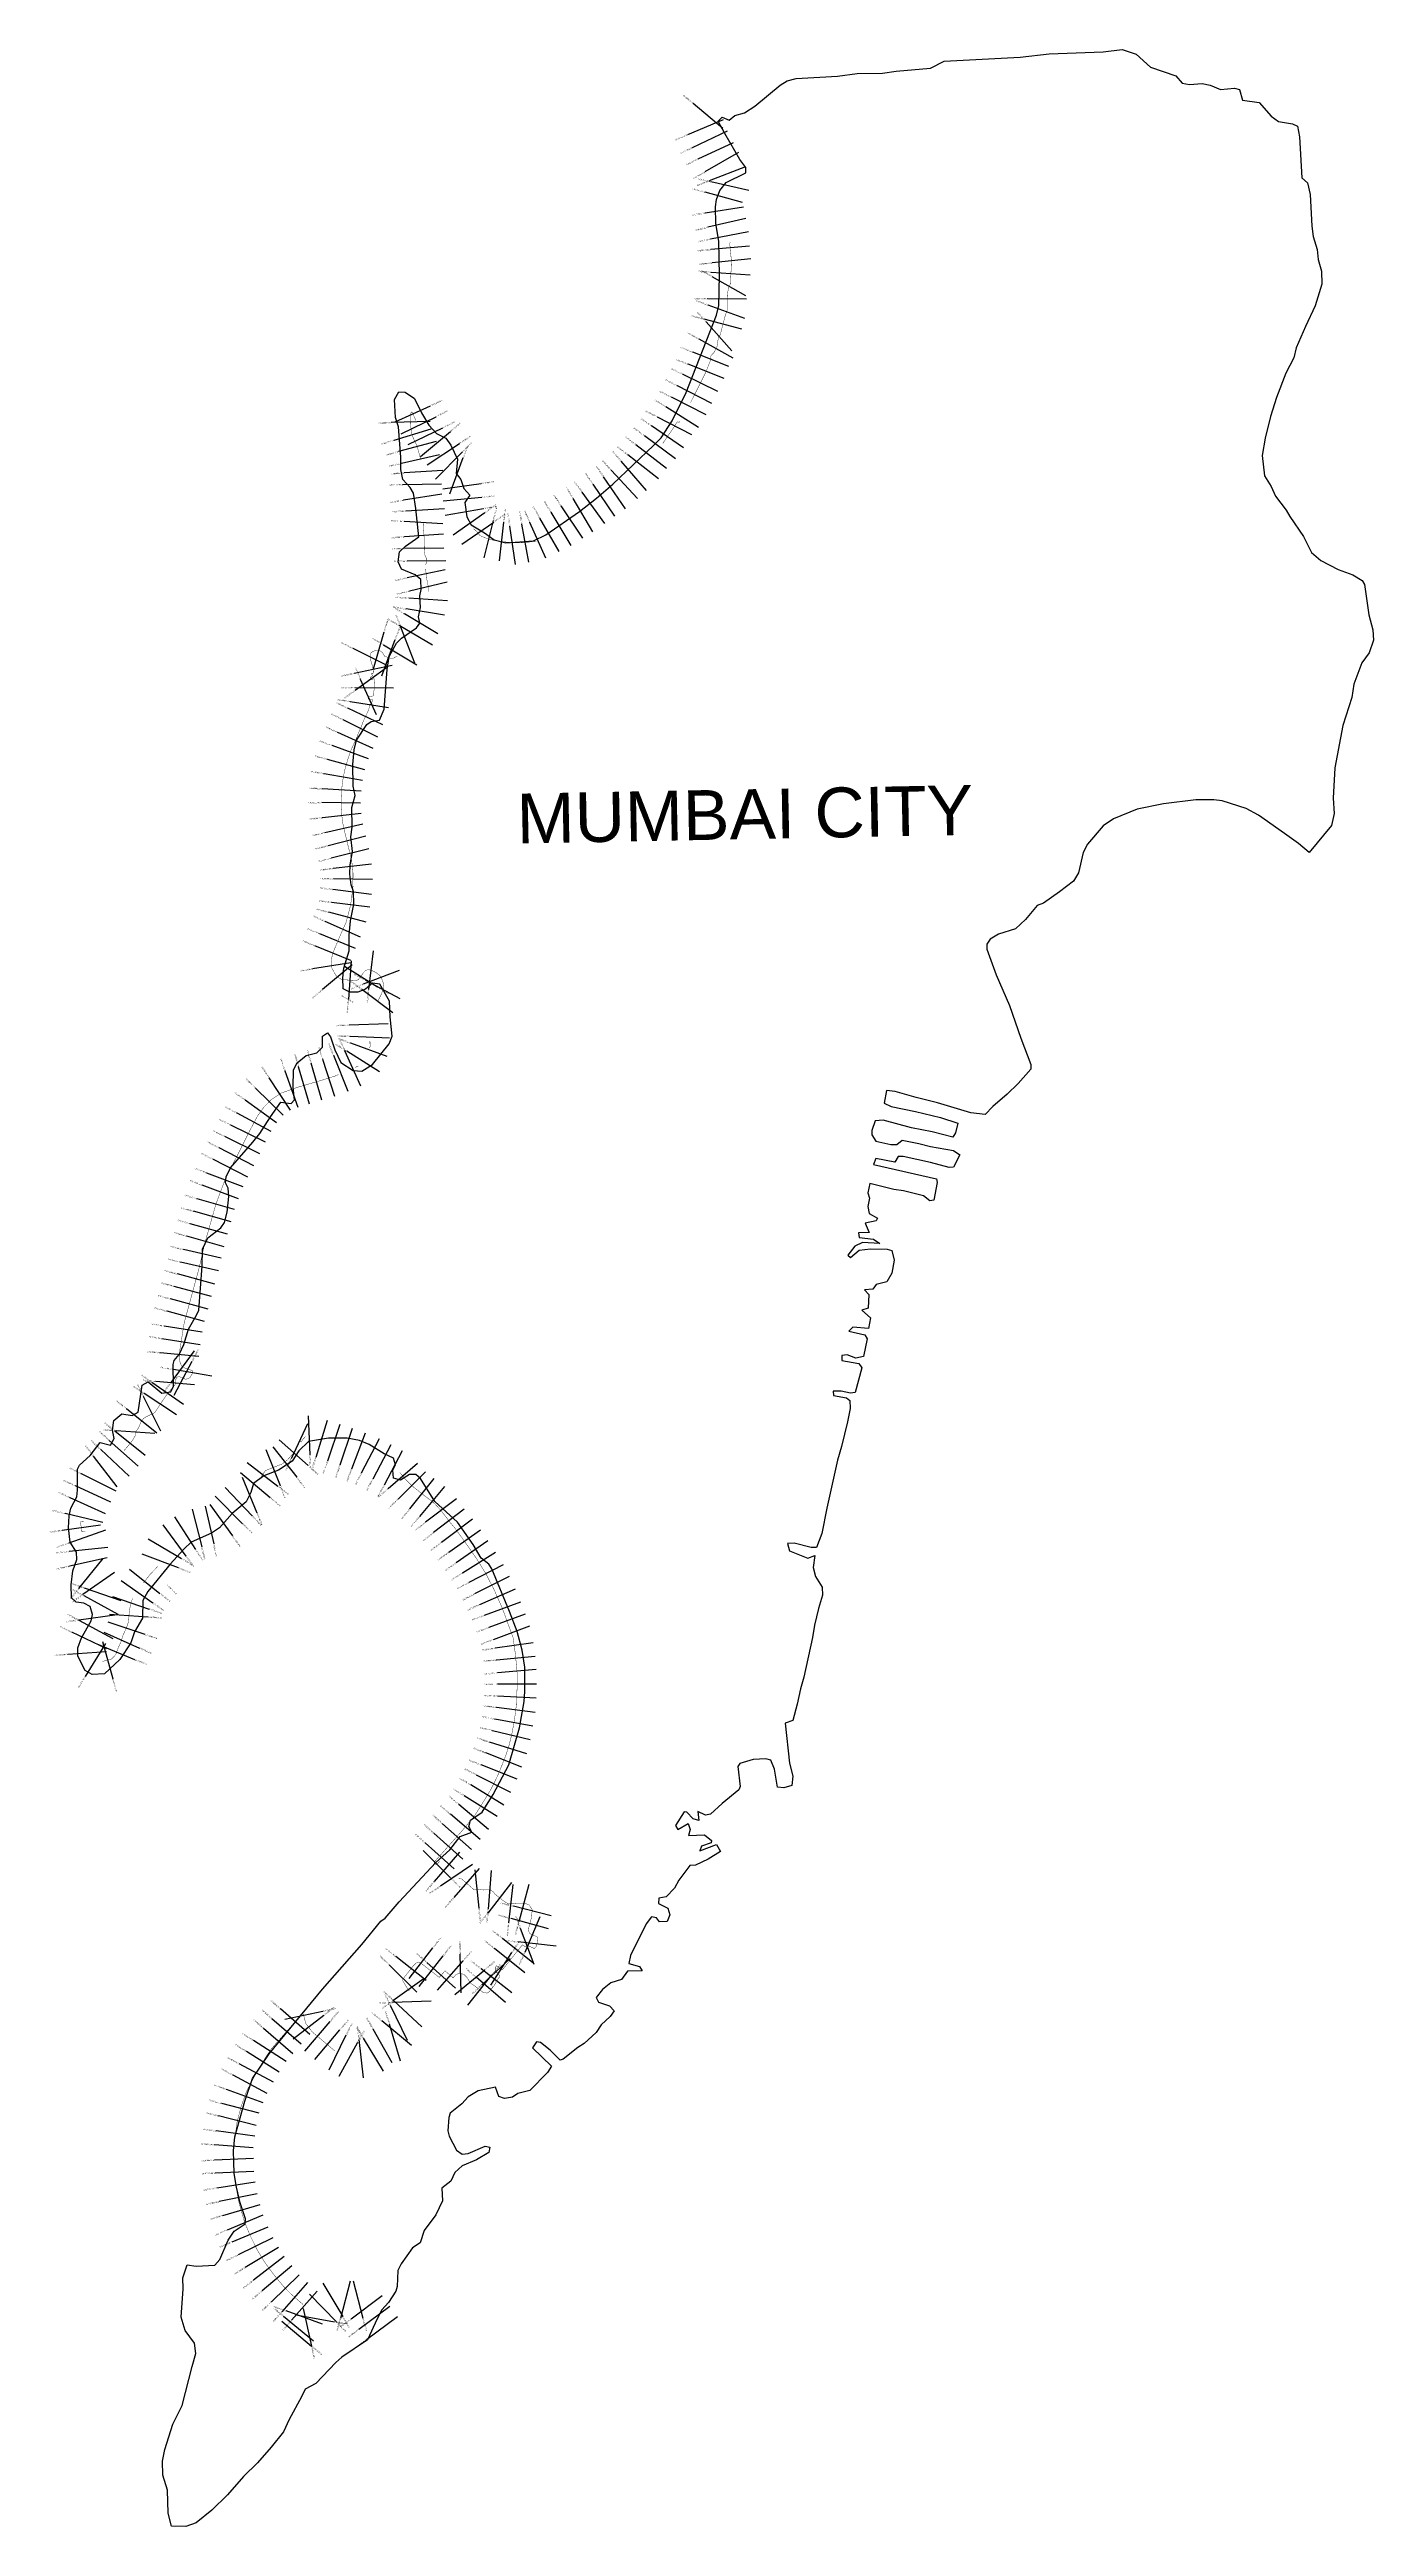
# Model space of a CAD drawing. Header units: metres. Extents: x 267218 to 277461, y 2088854 to 2108025.
import ezdxf
from ezdxf.enums import TextEntityAlignment as Align

# ---------------------------------------------------------------- set-up
doc = ezdxf.new("R2010")
doc.units = ezdxf.units.M
for name, color, linetype in [('ARTIFICIALLY PROTECTED', 4, 'Continuous'), ('CS', 134, 'Continuous'), ('CSMark', 6, 'Continuous'), ('VILLAGE BOUNDRY', 3, 'Continuous'), ('VILLAGE NAME', 250, 'Continuous')]:
    doc.layers.add(name, color=color, linetype=linetype)

msp = doc.modelspace()

# ---------------------------------------------------------------- linework, layer by layer
at = {"color": 3}
msp.add_lwpolyline([(272926, 2107782), (272994, 2107802)], dxfattribs=at)
at = {"layer": 'ARTIFICIALLY PROTECTED', "const_width": 3, "flags": 128}
for points in [[(272487, 2106534), (272481, 2106529), (272482, 2106510), (272486, 2106462), (272494, 2106389), (272492, 2106329), (272488, 2106268), (272485, 2106209), (272471, 2106183), (272462, 2106124), (272461, 2106070), (272461, 2106008), (272446, 2105968), (272443, 2105955), (272436, 2105928), (272406, 2105814), (272394, 2105803), (272381, 2105720), (272358, 2105679), (272336, 2105656), (272331, 2105637), (272337, 2105632), (272293, 2105522), (272222, 2105380), (272177, 2105292)], [(270053, 2105153), (270022, 2105220), (270011, 2105211), (270011, 2105162), (270013, 2105106), (270020, 2105057), (270030, 2105024), (270043, 2104992), (270059, 2104964), (270071, 2104921), (270085, 2104869), (270089, 2104853)], [(272095, 2105150), (272089, 2105139), (272077, 2105144), (272063, 2105127), (272054, 2105110), (272023, 2105064), (271971, 2104989), (271963, 2104977)], [(270111, 2104366), (270110, 2104345), (270116, 2104247), (270117, 2104211), (270118, 2104150), (270123, 2104111), (270133, 2104087), (270134, 2104062), (270129, 2104036)], [(270983, 2104220), (270906, 2104210), (270832, 2104206), (270805, 2104206), (270783, 2104210), (270730, 2104215), (270675, 2104222), (270630, 2104232), (270593, 2104244), (270570, 2104254), (270549, 2104263), (270538, 2104275), (270525, 2104294), (270496, 2104317)], [(270128, 2104005), (270128, 2104005), (270129, 2103986), (270133, 2103964), (270136, 2103938), (270140, 2103905), (270151, 2103860), (270150, 2103828)], [(269694, 2100297), (269698, 2100307), (269697, 2100352)], [(269456, 2100092), (269424, 2100079), (269329, 2100049), (269131, 2099991), (269007, 2099947), (268934, 2099898), (268878, 2099841), (268826, 2099769), (268798, 2099716), (268759, 2099642), (268683, 2099489), (268582, 2099294), (268506, 2099092), (268421, 2098791), (268372, 2098582), (268260, 2098171), (268226, 2097960), (268222, 2097913), (268228, 2097861), (268239, 2097838), (268266, 2097818), (268311, 2097804), (268323, 2097799), (268327, 2097793), (268324, 2097779), (268306, 2097748), (268289, 2097737), (268268, 2097733), (268241, 2097747), (268217, 2097754), (268204, 2097749), (268193, 2097727), (268190, 2097693), (268182, 2097682), (268138, 2097631), (268089, 2097562), (268032, 2097475), (267993, 2097456), (267950, 2097434), (267926, 2097404), (267907, 2097358), (267884, 2097325), (267882, 2097297), (267860, 2097260), (267823, 2097214), (267794, 2097181)], [(269581, 2100146), (269608, 2100158)], [(268856, 2096978), (268864, 2096993), (268888, 2097025), (268917, 2097038), (269019, 2097078), (269059, 2097109), (269116, 2097174), (269151, 2097253), (269164, 2097247), (269181, 2097271), (269199, 2097291)], [(267485, 2096632), (267457, 2096629), (267468, 2096553), (267494, 2096555)], [(267945, 2096158), (267997, 2096224), (268055, 2096284)], [(267628, 2095549), (267670, 2095561), (267697, 2095567), (267731, 2095603), (267736, 2095621), (267753, 2095662), (267776, 2095714), (267781, 2095740), (267811, 2095804), (267829, 2095857), (267834, 2095927), (267844, 2095989), (267859, 2096034), (267860, 2096037)], [(270382, 2093874), (270389, 2093868), (270406, 2093866), (270499, 2093785), (270528, 2093788), (270549, 2093783), (270562, 2093781), (270575, 2093780), (270586, 2093781), (270605, 2093782), (270629, 2093780), (270652, 2093765), (270663, 2093749), (270735, 2093692), (270761, 2093677), (270795, 2093673), (270816, 2093676), (270845, 2093679), (270866, 2093679), (270885, 2093679), (270910, 2093672), (270928, 2093664), (270937, 2093653), (270941, 2093644), (270947, 2093637), (270954, 2093622), (270945, 2093587), (270947, 2093568), (270925, 2093486), (270924, 2093471), (270926, 2093460), (270929, 2093451), (270937, 2093441), (270968, 2093428), (270981, 2093422), (270988, 2093418), (270994, 2093413), (270993, 2093402), (270992, 2093388), (270988, 2093358), (270981, 2093338), (270969, 2093327), (270925, 2093347), (270904, 2093339), (270876, 2093355), (270722, 2093163), (270675, 2093194), (270666, 2093175), (270670, 2093173), (270665, 2093165), (270666, 2093155), (270673, 2093147), (270671, 2093145), (270674, 2093141), (270678, 2093144), (270688, 2093134), (270703, 2093112), (270670, 2093070), (270674, 2093065), (270653, 2093033), (270650, 2093035), (270646, 2093029), (270648, 2093027), (270641, 2093019), (270639, 2093021), (270633, 2093014), (270635, 2093012), (270617, 2092990), (270604, 2092982), (270583, 2092985), (270569, 2092990), (270554, 2093001), (270526, 2093023), (270475, 2093060), (270466, 2093072), (270449, 2093101), (270427, 2093124), (270405, 2093133), (270381, 2093133), (270361, 2093124), (270340, 2093100), (270278, 2093154), (270233, 2093104), (270225, 2093110), (270085, 2093219), (270077, 2093221), (270069, 2093222), (270063, 2093219), (270056, 2093215), (270047, 2093208), (270031, 2093192), (269960, 2093101), (269952, 2093094), (269949, 2093085), (269952, 2093074), (269985, 2093022), (270001, 2092999)], [(269424, 2092536), (269389, 2092565), (269251, 2092681), (269202, 2092745), (269191, 2092780), (269183, 2092818), (269168, 2092818), (269005, 2092632), (268926, 2092541), (268848, 2092419), (268762, 2092260), (268742, 2092221), (268700, 2092104), (268669, 2091984), (268651, 2091856), (268646, 2091834), (268642, 2091776), (268650, 2091565), (268658, 2091504), (268668, 2091440), (268686, 2091351), (268727, 2091209), (268756, 2091140), (268772, 2091101), (268823, 2090998), (268850, 2090953), (268877, 2090908), (268911, 2090859), (268961, 2090793), (269030, 2090710), (269037, 2090703), (269083, 2090656), (269179, 2090572)]]:
    msp.add_lwpolyline(points, dxfattribs=at)
at = {"layer": 'ARTIFICIALLY PROTECTED', "flags": 128}
for points in [[(269910, 2103330, 3, 3, 0), (269909, 2103330, 3, 3, 0), (269901, 2103326, 3, 3, 0), (269890, 2103321, 3, 3, 0), (269878, 2103314, 3, 3, 0), (269870, 2103311, 3, 3, 0), (269863, 2103311, 3, 3, 0), (269857, 2103312, 3, 3, 0), (269848, 2103316, 3, 3, 0), (269829, 2103323, 3, 3, 0), (269821, 2103326, 3, 3, 0), (269819, 2103325, 3, 3, 0), (269817, 2103324, 3, 3, 0), (269814, 2103325, 3, 3, 0), (269810, 2103330, 3, 3, 0), (269805, 2103338, 3, 3, 0), (269796, 2103353, 3, 3, 0), (269790, 2103361, 3, 3, 0), (269782, 2103367, 3, 3, 0), (269771, 2103373, 3, 3, 0), (269762, 2103376, 3, 3, 0), (269752, 2103377, 3, 3, 0), (269744, 2103375, 3, 3, 0), (269728, 2103369, 3, 3, 0), (269710, 2103360, 3, 3, 0), (269705, 2103355, 3, 3, 0), (269702, 2103348, 3, 3, 0), (269701, 2103337, 3, 3, 0), (269701, 2103328, 3, 3, 0), (269701, 2103322, 3, 3, 0), (269700, 2103320, 3, 3, 0), (269700, 2103320, 3, 3, 0), (269698, 2103317, 3, 3, 0), (269698, 2103314, 3, 3, 0), (269700, 2103306, 3, 3, 0), (269710, 2103276, 3, 3, 0), (269715, 2103256, 3, 3, 0), (269717, 2103245, 3, 3, 0), (269721, 2103225, 3, 3, 0), (269723, 2103214, 3, 3, 0), (269723, 2103206, 3, 3, 0), (269724, 2103205, 3, 3, 0), (269723, 2103202, 3, 3, 0), (269722, 2103198, 3, 3, 0), (269720, 2103197, 3, 3, 0), (269716, 2103197, 3, 3, 0), (269714, 2103197, 3, 3, 0), (269713, 2103198, 3, 3, 0), (269711, 2103198, 3, 3, 0), (269709, 2103197, 3, 3, 0), (269708, 2103195, 3, 3, 0), (269708, 2103191, 3, 3, 0), (269709, 2103188, 3, 3, 0), (269712, 2103187, 3, 3, 0), (269714, 2103185, 3, 3, 0), (269716, 2103181, 3, 3, 0), (269715, 2103179, 3, 3, 0), (269713, 2103175, 3, 3, 0), (269710, 2103172, 3, 3, 0), (269703, 2103169, 3, 3, 0), (269700, 2103167, 3, 3, 0), (269700, 2103165, 3, 3, 0), (269702, 2103159, 3, 3, 0), (269704, 2103153, 3, 3, 0), (269708, 2103148, 3, 3, 0), (269711, 2103147, 3, 3, 0), (269713, 2103147, 3, 3, 0), (269717, 2103150, 3, 3, 0), (269721, 2103153, 3, 3, 0), (269726, 2103154, 3, 3, 0), (269729, 2103154, 3, 3, 0), (269731, 2103153, 3, 3, 0), (269732, 2103151, 3, 3, 0), (269732, 2103145, 3, 3, 0), (269729, 2103088, 3, 3, 0), (269729, 2103069, 3, 3, 0), (269728, 2103062, 3, 3, 0), (269726, 2103053, 3, 3, 0), (269723, 2103044, 3, 3, 0), (269722, 2103033, 3, 3, 0), (269723, 2103030, 3, 3, 0), (269723, 2103026, 3, 3, 0), (269722, 2103024, 3, 3, 0), (269717, 2103021, 3, 3, 0), (269710, 2103018, 3, 3, 0), (269702, 2103017, 3, 3, 0), (269694, 2103016, 3, 3, 0), (269688, 2103013, 3, 3, 0), (269685, 2103012, 3, 3, 0), (269683, 2103009, 3, 3, 0), (269683, 2103005, 3, 3, 0), (269683, 2103001, 3, 3, 0), (269687, 2102996, 3, 3, 0), (269693, 2102994, 3, 3, 0), (269702, 2102994, 3, 3, 0), (269709, 2102995, 3, 3, 0), (269715, 2102994, 3, 3, 0), (269717, 2102993, 3, 3, 0), (269717, 2102991, 3, 3, 0), (269716, 2102985, 3, 3, 0), (269709, 2102967, 3, 3, 0), (269707, 2102961, 3, 3, 0), (269703, 2102959, 3, 3, 0), (269699, 2102958, 3, 3, 0), (269695, 2102957, 3, 3, 0), (269692, 2102954, 3, 3, 0), (269691, 2102950, 3, 3, 0), (269691, 2102946, 3, 3, 0), (269692, 2102942, 3, 3, 0), (269693, 2102939, 3, 3, 0), (269692, 2102935, 3, 3, 0), (269690, 2102928, 3, 3, 0), (269688, 2102918, 3, 3, 0), (269688, 2102911, 3, 3, 0), (269687, 2102908, 3, 3, 0), (269683, 2102905, 3, 3, 0), (269679, 2102898, 3, 3, 0), (269663, 2102864, 3, 3, 0), (269648, 2102832, 3, 3, 0), (269640, 2102812, 3, 3, 0), (269630, 2102782, 3, 3, 0), (269618, 2102758, 3, 3, 0), (269604, 2102725, 3, 3, 0), (269601, 2102715, 3, 3, 0), (269595, 2102699, 3, 3, 0), (269574, 2102654, 3, 3, 0), (269555, 2102613, 3, 3, 0), (269549, 2102597, 3, 3, 0), (269533, 2102554, 3, 3, 0), (269517, 2102502, 3, 3, 0), (269504, 2102455, 3, 3, 0), (269495, 2102415, 3, 3, 0), (269484, 2102351, 3, 3, 0), (269478, 2102295, 3, 3, 0), (269475, 2102240, 3, 3, 0), (269474, 2102166, 3, 3, 0), (269477, 2102119, 3, 3, 0), (269483, 2102062, 3, 3, 0), (269485, 2102051, 3, 3, 0), (269486, 2102041, 3, 3, 0), (269489, 2102026, 3, 3, 0), (269502, 2101968, 3, 3, 0), (269510, 2101935, 3, 3, 0), (269520, 2101894, 3, 3, 0), (269534, 2101836, 3, 3, 0), (269547, 2101783, 3, 3, 0), (269556, 2101743, 3, 3, 0), (269562, 2101695, 3, 3, 0), (269566, 2101649, 3, 3, 0), (269566, 2101630, 3, 3, 0), (269566, 2101622, 3, 3, 0), (269565, 2101594, 3, 3, 0), (269564, 2101577, 3, 3, 0), (269565, 2101558, 3, 3, 0), (269566, 2101547, 3, 3, 0), (269547, 2101400, 3, 3, 0), (269512, 2101269, 3, 3, 0), (269462, 2101157, 3, 3, 0), (269406, 2101022, 3, 3, 0), (269396, 2100955, 3, 3, 0), (269403, 2100914, 3, 3, 0), (269432, 2100861, 3, 3, 0), (269445, 2100845, 3, 3, 0), (269484, 2100825, 3, 3, 0), (269529, 2100823, 3, 3, 0), (269553, 2100821, 3, 3, 0), (269571, 2100820, 3, 3, 0), (269591, 2100820, 3, 3, 0), (269605, 2100825, 3, 3, 0), (269627, 2100850, 3, 3, 0), (269644, 2100878, 3, 3, 0), (269660, 2100894, 3, 3, 0), (269679, 2100903, 3, 3, 0), (269707, 2100899, 3, 3, 0), (269743, 2100881, 3, 3, 0), (269770, 2100861, 3, 3, 0), (269783, 2100846, 3, 3, 0), (269798, 2100807, 3, 3, 0), (269805, 2100772, 3, 3, 0), (269804, 2100759, 3, 3, 0), (269796, 2100744, 3, 3, 0), (269785, 2100713, 3, 3, 0), (269764, 2100672, 3, 3, 0), (269754, 2100658, 0, 0, 0)], [(269928, 2097010, 3, 3, 0), (269974, 2096957, 3, 3, 0), (270024, 2096907, 3, 3, 0), (270111, 2096838, 3, 3, 0), (270167, 2096796, 3, 3, 0), (270198, 2096770, 3, 3, 0), (270246, 2096718, 3, 3, 0), (270282, 2096671, 3, 3, 0), (270317, 2096625, 3, 3, 0), (270349, 2096587, 3, 3, 0), (270417, 2096495, 3, 3, 0), (270522, 2096344, 3, 3, 0), (270593, 2096230, 3, 3, 0), (270659, 2096101, 3, 3, 0), (270721, 2095961, 3, 3, 0), (270777, 2095808, 3, 3, 0), (270804, 2095735, 3, 3, 0), (270823, 2095600, 3, 3, 0), (270835, 2095465, 3, 3, 0), (270835, 2095334, 3, 3, 0), (270829, 2095206, 3, 3, 0), (270815, 2095094, 3, 3, 0), (270794, 2094983, 3, 3, 0), (270774, 2094903, 3, 3, 0), (270749, 2094824, 3, 3, 0), (270693, 2094682, 3, 3, 0), (270662, 2094617, 3, 3, 0), (270629, 2094552, 3, 3, 0), (270561, 2094441, 3, 3, 0), (270503, 2094349, 3, 3, 0), (270398, 2094225, 3, 3, 0), (270193, 2093995, 3, 3, 0), (270194, 2093989, 3, 3, 0), (270195, 2093983, 3, 3, 0), (270204, 2093978, 3, 3, 0), (270214, 2093978, 3, 3, 0), (270237, 2094001, 0, 0, 0)]]:
    msp.add_lwpolyline(points, format="xyseb", dxfattribs=at)
at = {"layer": 'CS'}
for p, q in [((272429, 2107481), (272153, 2107365)), ((272428, 2107415), (272198, 2107608)), ((272461, 2107394), (272190, 2107264)), ((272506, 2107304), (272235, 2107176)), ((272549, 2107228), (272289, 2107078)), ((272602, 2107117), (272322, 2107009)), ((272580, 2106841), (272291, 2106921)), ((272628, 2106934), (272335, 2107001)), ((272587, 2106804), (272291, 2106759)), ((272604, 2106718), (272312, 2106650)), ((272627, 2106615), (272332, 2106557)), ((272633, 2106502), (272334, 2106476)), ((272643, 2106405), (272345, 2106374)), ((272639, 2106279), (272340, 2106300)), ((272606, 2106118), (272345, 2106266)), ((272574, 2105861), (272284, 2105938)), ((272611, 2106093), (272311, 2106096)), ((272597, 2105944), (272315, 2106046)), ((272507, 2105637), (272244, 2105782)), ((272497, 2105694), (272297, 2105918)), ((272437, 2105478), (272158, 2105590)), ((272474, 2105571), (272196, 2105683)), ((272343, 2105286), (272076, 2105423)), ((272388, 2105377), (272120, 2105511)), ((269893, 2105143), (270165, 2105268)), ((269939, 2105050), (270208, 2105183)), ((272187, 2105042), (271921, 2105180)), ((272240, 2105099), (271986, 2105260)), ((272297, 2105197), (272030, 2105334)), ((270162, 2105147), (269862, 2105137)), ((270168, 2105086), (269881, 2105000)), ((270208, 2104990), (269918, 2104913)), ((269992, 2104967), (270262, 2105098)), ((270089, 2104875), (270319, 2105068)), ((272061, 2104858), (271820, 2105036)), ((272122, 2104943), (271875, 2105113)), ((270235, 2104888), (269942, 2104822)), ((270139, 2104810), (270389, 2104975)), ((270203, 2104699), (270414, 2104912)), ((270316, 2104587), (270419, 2104868)), ((271837, 2104613), (271640, 2104840)), ((271930, 2104703), (271693, 2104887)), ((271991, 2104782), (271754, 2104966)), ((270251, 2104661), (269951, 2104657)), ((270261, 2104768), (269962, 2104748)), ((270260, 2104625), (270557, 2104666)), ((271514, 2104357), (271338, 2104599)), ((271592, 2104413), (271423, 2104660)), ((271675, 2104469), (271505, 2104717)), ((271766, 2104549), (271563, 2104770)), ((270253, 2104583), (269957, 2104536)), ((270273, 2104470), (269974, 2104453)), ((270264, 2104532), (270562, 2104560)), ((270279, 2104422), (270575, 2104472)), ((270342, 2104269), (270587, 2104442)), ((271253, 2104186), (271098, 2104443)), ((271344, 2104242), (271177, 2104492)), ((271421, 2104291), (271269, 2104550)), ((270260, 2104354), (269961, 2104372)), ((270265, 2104274), (269965, 2104253)), ((270409, 2104197), (270656, 2104368)), ((270581, 2104090), (270652, 2104381)), ((270698, 2104068), (270732, 2104366)), ((270822, 2104038), (270779, 2104335)), ((270925, 2104056), (270873, 2104351)), ((271058, 2104089), (270935, 2104363)), ((271162, 2104140), (271011, 2104399)), ((270268, 2104165), (269968, 2104162)), ((270283, 2104068), (269984, 2104064)), ((270279, 2103997), (269986, 2103936)), ((270295, 2103903), (270003, 2103833)), ((270221, 2103503), (269964, 2103658)), ((270274, 2103647), (269978, 2103695)), ((270297, 2103758), (269997, 2103779)), ((269724, 2103231), (269807, 2103519)), ((269788, 2103178), (269893, 2103459)), ((270181, 2103414), (269923, 2103567)), ((270043, 2103276), (269935, 2103555)), ((269835, 2103255), (269567, 2103389)), ((269868, 2103257), (269574, 2103196)), ((270059, 2103260), (269803, 2103416)), ((269879, 2103083), (269579, 2103085)), ((269826, 2103240), (269583, 2103064)), ((269747, 2102875), (269624, 2103149)), ((269797, 2102797), (269527, 2102927)), ((269840, 2102929), (269544, 2102977)), ((269721, 2102615), (269448, 2102740)), ((269758, 2102703), (269490, 2102836)), ((269658, 2102451), (269369, 2102531)), ((269685, 2102534), (269404, 2102638)), ((269628, 2102286), (269328, 2102303)), ((269639, 2102368), (269343, 2102419)), ((269624, 2102193), (269324, 2102196)), ((269629, 2102111), (269330, 2102079)), ((269642, 2102029), (269349, 2101963)), ((269664, 2101936), (269373, 2101862)), ((269688, 2101838), (269397, 2101766)), ((269710, 2101721), (269412, 2101687)), ((269716, 2101601), (269416, 2101607)), ((269667, 2101270), (269378, 2101347)), ((269696, 2101386), (269399, 2101424)), ((269709, 2101485), (269411, 2101523)), ((269586, 2101066), (269309, 2101180)), ((269625, 2101154), (269351, 2101276)), ((269548, 2100956), (269252, 2100909)), ((269548, 2100974), (269271, 2101088)), ((269551, 2100972), (269530, 2100672)), ((269721, 2101049), (269687, 2100751)), ((269560, 2100941), (269330, 2100749)), ((269500, 2100930), (269755, 2100771)), ((269924, 2100897), (269644, 2100790)), ((269930, 2100677), (269666, 2100819)), ((269874, 2100568), (269635, 2100750)), ((269837, 2100484), (269537, 2100474)), ((269847, 2100374), (269547, 2100386)), ((269424, 2099922), (269333, 2100208)), ((269529, 2099960), (269417, 2100238)), ((269627, 2100002), (269502, 2100275)), ((269772, 2100112), (269518, 2100272)), ((269829, 2100230), (269548, 2100334)), ((269082, 2099816), (268916, 2100066)), ((269142, 2099836), (269042, 2100118)), ((269230, 2099863), (269145, 2100151)), ((269325, 2099892), (269241, 2100179)), ((268975, 2099719), (268731, 2099894)), ((269026, 2099778), (268811, 2099987)), ((268844, 2099477), (268575, 2099611)), ((268889, 2099567), (268620, 2099700)), ((268933, 2099651), (268669, 2099792)), ((268753, 2099297), (268486, 2099434)), ((268798, 2099386), (268531, 2099523)), ((268680, 2099129), (268400, 2099236)), ((268716, 2099222), (268435, 2099329)), ((268649, 2099048), (268360, 2099129)), ((268595, 2098856), (268306, 2098937)), ((268622, 2098952), (268333, 2099033)), ((268546, 2098669), (268254, 2098737)), ((268568, 2098759), (268279, 2098841)), ((268497, 2098469), (268207, 2098548)), ((268524, 2098571), (268232, 2098639)), ((268444, 2098276), (268155, 2098355)), ((268471, 2098373), (268181, 2098452)), ((268400, 2098098), (268104, 2098145)), ((268418, 2098180), (268128, 2098259)), ((268372, 2097910), (268074, 2097938)), ((268384, 2097999), (268088, 2098047)), ((268336, 2097952), (268159, 2097710)), ((268255, 2097537), (268009, 2097709)), ((268340, 2097689), (268041, 2097715)), ((268473, 2097757), (268177, 2097808)), ((268182, 2097609), (268322, 2097874)), ((268049, 2097317), (267814, 2097504)), ((268080, 2097332), (267946, 2097600)), ((268200, 2097458), (267950, 2097624)), ((267958, 2097142), (267724, 2097331)), ((268033, 2097313), (267734, 2097335)), ((269215, 2097389), (269087, 2097117)), ((269220, 2097449), (269231, 2097149)), ((269366, 2097414), (269277, 2097128)), ((269465, 2097383), (269369, 2097099)), ((269559, 2097352), (269465, 2097067)), ((269659, 2097317), (269554, 2097036)), ((267741, 2096900), (267559, 2097138)), ((267833, 2096984), (267614, 2097189)), ((267903, 2097060), (267680, 2097260)), ((268892, 2097189), (269003, 2096910)), ((268945, 2097211), (269130, 2096974)), ((268995, 2097263), (269219, 2097065)), ((269768, 2097273), (269630, 2097006)), ((269858, 2097226), (269718, 2096961)), ((269946, 2097180), (269807, 2096914)), ((267734, 2096868), (267465, 2097002)), ((268696, 2097012), (268925, 2096817)), ((268708, 2096976), (268822, 2096699)), ((268748, 2097089), (268985, 2096905)), ((270064, 2097082), (269838, 2096885)), ((270126, 2097017), (269914, 2096805)), ((270191, 2096966), (270004, 2096731)), ((267651, 2096692), (267378, 2096816)), ((267692, 2096783), (267419, 2096907)), ((268422, 2096751), (268488, 2096458)), ((268458, 2096764), (268633, 2096521)), ((268500, 2096827), (268712, 2096615)), ((268578, 2096895), (268785, 2096677)), ((270273, 2096903), (270081, 2096672)), ((270366, 2096808), (270128, 2096626)), ((267612, 2096605), (267315, 2096563)), ((267631, 2096624), (267339, 2096693)), ((267650, 2096565), (267367, 2096465)), ((268095, 2096606), (268273, 2096365)), ((268185, 2096668), (268348, 2096416)), ((268321, 2096727), (268395, 2096436)), ((270427, 2096728), (270188, 2096546)), ((270490, 2096649), (270250, 2096469)), ((270552, 2096564), (270306, 2096393)), ((267670, 2096431), (267371, 2096400)), ((267664, 2096352), (267372, 2096286)), ((267933, 2096382), (268212, 2096275)), ((267980, 2096498), (268238, 2096345)), ((270609, 2096482), (270363, 2096311)), ((270669, 2096393), (270414, 2096233)), ((267630, 2096347), (267443, 2096113)), ((267720, 2096237), (267475, 2096066)), ((267773, 2096176), (268018, 2096003)), ((267837, 2096264), (268071, 2096076)), ((270728, 2096296), (270461, 2096160)), ((270773, 2096207), (270506, 2096071)), ((267749, 2095912), (267486, 2096056)), ((267773, 2096019), (267489, 2096117)), ((267706, 2096051), (267990, 2095954)), ((270820, 2096109), (270545, 2095988)), ((270863, 2096009), (270581, 2095905)), ((267742, 2095911), (267445, 2095869)), ((267710, 2095724), (267446, 2095866)), ((267670, 2095855), (267954, 2095759)), ((267683, 2095915), (267982, 2095893)), ((270898, 2095915), (270616, 2095811)), ((270932, 2095821), (270651, 2095717)), ((267658, 2095624), (267359, 2095604)), ((267662, 2095646), (267391, 2095775)), ((267650, 2095689), (267493, 2095433)), ((267598, 2095679), (267875, 2095565)), ((267628, 2095704), (267708, 2095415)), ((267639, 2095775), (267913, 2095653)), ((270961, 2095693), (270665, 2095651)), ((270975, 2095586), (270676, 2095560)), ((270984, 2095486), (270685, 2095460)), ((270982, 2095266), (270683, 2095280)), ((270985, 2095374), (270685, 2095373)), ((270937, 2094941), (270646, 2095013)), ((270958, 2095047), (270664, 2095103)), ((270974, 2095154), (270676, 2095193)), ((270873, 2094730), (270594, 2094841)), ((270910, 2094835), (270623, 2094925)), ((270788, 2094534), (270521, 2094670)), ((270836, 2094637), (270557, 2094748)), ((270614, 2094248), (270385, 2094442)), ((270681, 2094349), (270427, 2094510)), ((270734, 2094437), (270478, 2094593)), ((270482, 2094093), (270258, 2094293)), ((270550, 2094172), (270321, 2094366)), ((270109, 2094085), (270321, 2093873)), ((270348, 2093944), (270125, 2094144)), ((270415, 2094019), (270191, 2094219)), ((270390, 2094073), (270194, 2093846)), ((270491, 2093977), (270242, 2093810)), ((270542, 2093947), (270345, 2093721)), ((270509, 2093937), (270540, 2093639)), ((270636, 2093930), (270611, 2093631)), ((270793, 2093838), (270608, 2093601)), ((270803, 2093823), (270770, 2093525)), ((270925, 2093823), (270848, 2093533)), ((271079, 2093480), (270789, 2093559)), ((271098, 2093579), (270807, 2093654)), ((270967, 2093203), (270862, 2093483)), ((271011, 2093572), (270894, 2093296)), ((270000, 2093095), (270184, 2093332)), ((270631, 2093044), (270795, 2093295)), ((270895, 2093139), (270661, 2093326)), ((270957, 2093217), (270723, 2093404)), ((271138, 2093344), (270840, 2093378)), ((270059, 2092988), (269846, 2093200)), ((270117, 2093094), (269873, 2092921)), ((270133, 2093079), (269898, 2093265)), ((270079, 2093034), (270263, 2093271)), ((270360, 2093020), (270136, 2093220)), ((270220, 2093006), (270418, 2093231)), ((270353, 2092972), (270585, 2093162)), ((270403, 2092983), (270396, 2093283)), ((270454, 2092888), (270641, 2093123)), ((270745, 2092909), (270518, 2093105)), ((270794, 2092984), (270558, 2093170)), ((270782, 2093251), (270563, 2093045)), ((270171, 2092919), (269871, 2092909)), ((270098, 2092720), (269879, 2092925)), ((269099, 2092511), (268873, 2092709)), ((269165, 2092587), (268939, 2092784)), ((269231, 2092662), (269005, 2092859)), ((269038, 2092779), (269332, 2092841)), ((269103, 2092627), (269340, 2092811)), ((269194, 2092533), (269388, 2092762)), ((270019, 2092577), (269788, 2092768)), ((269934, 2092454), (269847, 2092741)), ((269988, 2092615), (269856, 2092885)), ((268994, 2092369), (268741, 2092531)), ((269048, 2092453), (268795, 2092615)), ((269270, 2092468), (269464, 2092697)), ((269381, 2092389), (269513, 2092658)), ((269458, 2092339), (269604, 2092601)), ((269647, 2092325), (269613, 2092624)), ((269802, 2092377), (269646, 2092633)), ((269870, 2092441), (269722, 2092702)), ((268902, 2092204), (268638, 2092347)), ((268950, 2092292), (268686, 2092435)), ((268870, 2092133), (268588, 2092236)), ((268816, 2091956), (268526, 2092031)), ((268841, 2092052), (268551, 2092128)), ((268793, 2091784), (268494, 2091807)), ((268805, 2091874), (268508, 2091915)), ((268795, 2091701), (268495, 2091689)), ((268799, 2091602), (268499, 2091589)), ((268808, 2091519), (268511, 2091473)), ((268824, 2091428), (268530, 2091368)), ((268845, 2091342), (268557, 2091259)), ((268868, 2091262), (268591, 2091147)), ((268906, 2091170), (268629, 2091055)), ((268945, 2091089), (268677, 2090956)), ((268989, 2091012), (268732, 2090859)), ((269034, 2090944), (268797, 2090761)), ((269092, 2090870), (268862, 2090677)), ((269150, 2090802), (268935, 2090593)), ((269213, 2090741), (269015, 2090516)), ((269288, 2090675), (269091, 2090450)), ((269228, 2090651), (269438, 2090437)), ((269333, 2090737), (269486, 2090479)), ((269545, 2090753), (269468, 2090463)), ((269792, 2090638), (269551, 2090459)), ((269567, 2090755), (269643, 2090465)), ((269016, 2090442), (269246, 2090249)), ((269260, 2090287), (269029, 2090479)), ((269330, 2090420), (269048, 2090522)), ((269127, 2090492), (269422, 2090438)), ((269181, 2090542), (269246, 2090249)), ((269851, 2090557), (269610, 2090379)), ((269911, 2090477), (269669, 2090298))]:
    msp.add_line(p, q, dxfattribs=at)
at = {"layer": 'VILLAGE BOUNDRY', "color": 3}
for points in [[(272994, 2107802, 0), (273315, 2107819, 0), (273466, 2107840, 0), (273663, 2107841, 0), (273769, 2107857, 0), (274033, 2107882, 0), (274139, 2107936, 0), (274729, 2107967, 0), (274952, 2107991, 0), (275371, 2108006, 0), (275518, 2108025, 0), (275625, 2107989, 0), (275735, 2107888, 0), (275932, 2107822, 0), (275982, 2107765, 0), (276039, 2107754, 0), (276137, 2107763, 0), (276198, 2107748, 0), (276277, 2107715, 0), (276387, 2107727, 0), (276425, 2107716, 0), (276448, 2107633, 0), (276577, 2107615, 0), (276669, 2107510, 0), (276726, 2107469, 0), (276835, 2107451, 0), (276873, 2107432, 0), (276889, 2107349, 0), (276907, 2107031, 0), (276952, 2106994, 0), (276972, 2106903, 0), (276985, 2106658, 0), (276994, 2106578, 0), (277025, 2106476, 0), (277033, 2106401, 0), (277060, 2106310, 0), (277061, 2106208, 0), (277009, 2106041, 0), (276935, 2105882, 0), (276864, 2105715, 0), (276846, 2105639, 0), (276783, 2105521, 0), (276712, 2105332, 0), (276664, 2105184, 0), (276624, 2105017, 0), (276599, 2104884, 0), (276619, 2104726, 0)], [(276619, 2104726, 0), (276669, 2104643, 0), (276703, 2104568, 0), (276787, 2104459, 0), (276814, 2104410, 0), (276921, 2104255, 0), (276983, 2104131, 0), (277055, 2104071, 0), (277188, 2104000, 0), (277302, 2103960, 0), (277374, 2103915, 0), (277393, 2103885, 0), (277425, 2103650, 0), (277457, 2103533, 0), (277461, 2103454, 0), (277428, 2103356, 0), (277372, 2103279, 0), (277309, 2103112, 0), (277294, 2103010, 0), (277224, 2102794, 0), (277163, 2102465, 0), (277149, 2102230, 0), (277158, 2102111, 0), (277137, 2102018, 0), (276964, 2101811, 0), (276882, 2101881, 0), (276772, 2101956, 0), (276573, 2102100, 0), (276476, 2102151, 0), (276290, 2102210, 0), (276227, 2102218, 0), (276086, 2102217, 0), (275837, 2102186, 0), (275633, 2102146, 0), (275450, 2102071, 0), (275370, 2102016, 0), (275248, 2101874, 0), (275215, 2101809, 0), (275180, 2101652, 0), (275140, 2101589, 0), (275033, 2101505, 0), (274908, 2101419, 0), (274859, 2101400, 0), (274770, 2101292, 0), (274692, 2101220, 0), (274560, 2101178, 0), (274496, 2101140, 0), (274469, 2101101, 0), (274469, 2101061, 0), (274541, 2100864, 0), (274646, 2100625, 0), (274733, 2100373, 0), (274811, 2100169, 0), (274811, 2100133, 0), (274713, 2100023, 0), (274626, 2099939, 0), (274517, 2099844, 0), (274457, 2099783, 0), (274345, 2099796, 0), (274087, 2099872, 0), (273923, 2099913, 0), (273761, 2099961, 0), (273694, 2099967, 0), (273676, 2099869, 0), (273730, 2099844, 0), (273917, 2099806, 0), (274112, 2099758, 0), (274245, 2099716, 0), (274228, 2099640, 0), (274208, 2099606, 0), (274046, 2099647, 0), (273886, 2099678, 0), (273668, 2099739, 0), (273606, 2099734, 0), (273579, 2099659, 0), (273580, 2099624, 0), (273611, 2099577, 0), (273726, 2099549, 0), (273773, 2099549, 0), (273815, 2099583, 0), (273943, 2099559, 0), (274033, 2099535, 0), (274211, 2099503, 0), (274260, 2099470, 0), (274212, 2099375, 0), (274178, 2099371, 0), (274034, 2099410, 0), (273823, 2099457, 0), (273783, 2099457, 0), (273759, 2099414, 0), (273610, 2099442, 0), (273593, 2099395, 0), (274080, 2099285, 0), (274085, 2099256, 0), (274059, 2099119, 0), (274030, 2099114, 0), (273980, 2099152, 0), (273825, 2099191, 0), (273749, 2099201, 0), (273565, 2099247, 0), (273550, 2099177, 0), (273561, 2099135, 0), (273548, 2099070, 0), (273560, 2099016, 0), (273625, 2098981, 0), (273614, 2098960, 0), (273529, 2098942, 0), (273559, 2098870, 0), (273478, 2098867, 0), (273481, 2098831, 0), (273593, 2098817, 0), (273642, 2098783, 0), (273508, 2098791, 0), (273448, 2098764, 0), (273394, 2098694, 0), (273415, 2098676, 0), (273481, 2098731, 0), (273569, 2098742, 0), (273699, 2098739, 0), (273735, 2098730, 0), (273753, 2098654, 0), (273736, 2098553, 0), (273696, 2098486, 0), (273614, 2098467, 0), (273589, 2098431, 0), (273524, 2098426, 0), (273556, 2098388, 0), (273552, 2098283, 0), (273503, 2098267, 0), (273569, 2098209, 0), (273554, 2098126, 0), (273432, 2098136, 0), (273401, 2098104, 0), (273525, 2098076, 0), (273545, 2098047, 0), (273515, 2097908, 0), (273455, 2097896, 0), (273389, 2097921, 0), (273349, 2097918, 0), (273347, 2097878, 0), (273480, 2097854, 0), (273502, 2097821, 0), (273452, 2097630, 0), (273416, 2097625, 0), (273342, 2097642, 0), (273282, 2097642, 0), (273284, 2097608, 0), (273383, 2097589, 0), (273410, 2097569, 0), (273413, 2097506, 0), (273393, 2097403, 0), (273346, 2097212, 0), (273315, 2097108, 0), (273231, 2096736, 0), (273194, 2096540, 0), (273152, 2096430, 0), (273110, 2096432, 0), (272979, 2096465, 0), (272928, 2096462, 0), (272942, 2096404, 0), (273084, 2096349, 0), (273139, 2096370, 0), (273127, 2096275, 0), (273145, 2096206, 0), (273197, 2096123, 0), (273198, 2096061, 0), (273167, 2095959, 0), (273137, 2095831, 0), (273122, 2095735, 0), (273055, 2095427, 0), (273027, 2095337, 0), (273003, 2095218, 0), (272970, 2095093, 0), (272910, 2095072, 0), (272944, 2094761, 0), (272969, 2094662, 0), (272961, 2094590, 0), (272898, 2094572, 0), (272851, 2094576, 0), (272828, 2094715, 0), (272798, 2094784, 0), (272760, 2094795, 0), (272661, 2094790, 0), (272558, 2094758, 0), (272543, 2094737, 0), (272562, 2094580, 0), (272551, 2094556, 0), (272422, 2094449, 0), (272333, 2094368, 0), (272292, 2094359, 0), (272234, 2094387, 0), (272241, 2094318, 0), (272198, 2094331, 0), (272149, 2094382, 0), (272129, 2094384, 0), (272060, 2094280, 0), (272078, 2094249, 0), (272158, 2094295, 0), (272174, 2094248, 0), (272161, 2094201, 0), (272285, 2094208, 0), (272339, 2094164, 0), (272337, 2094144, 0), (272261, 2094118, 0), (272248, 2094082, 0), (272377, 2094131, 0), (272409, 2094079, 0), (272313, 2094018, 0), (272215, 2093972, 0), (272172, 2093970, 0), (272088, 2093857, 0), (272053, 2093794, 0), (271990, 2093726, 0), (271932, 2093717, 0), (271930, 2093676, 0), (272002, 2093639, 0), (272018, 2093587, 0), (271996, 2093536, 0), (271938, 2093533, 0), (271915, 2093564, 0), (271875, 2093573, 0), (271835, 2093519, 0), (271714, 2093273, 0), (271701, 2093211, 0), (271782, 2093189, 0), (271802, 2093155, 0), (271690, 2093152, 0), (271643, 2093087, 0), (271561, 2093061, 0), (271496, 2093009, 0), (271447, 2092948, 0), (271465, 2092913, 0), (271551, 2092884, 0), (271587, 2092846, 0), (271556, 2092801, 0), (271487, 2092736, 0), (271447, 2092677, 0), (271354, 2092591, 0), (271305, 2092562, 0), (271191, 2092471, 0), (271169, 2092464, 0), (271092, 2092540, 0), (271017, 2092600, 0), (270986, 2092604, 0), (270955, 2092559, 0), (271102, 2092417, 0), (271071, 2092367, 0), (270933, 2092229, 0), (270841, 2092206, 0), (270801, 2092176, 0), (270738, 2092165, 0), (270693, 2092182, 0), (270668, 2092254, 0), (270534, 2092226, 0), (270456, 2092178, 0), (270407, 2092124, 0), (270318, 2092054, 0), (270307, 2092020, 0), (270299, 2091915, 0), (270310, 2091874, 0), (270367, 2091767, 0), (270410, 2091736, 0), (270457, 2091741, 0), (270589, 2091798, 0), (270625, 2091790, 0), (270616, 2091749, 0), (270522, 2091692, 0), (270411, 2091644, 0), (270353, 2091594, 0), (270324, 2091527, 0), (270253, 2091473, 0), (270258, 2091374, 0), (270207, 2091266, 0), (270117, 2091144, 0), (270086, 2091050, 0), (270026, 2091011, 0), (269939, 2090887, 0), (269913, 2090835, 0), (269907, 2090710, 0), (269898, 2090676, 0), (269841, 2090588, 0), (269790, 2090530, 0), (269752, 2090462, 0), (269677, 2090298, 0), (269479, 2090164, 0), (269432, 2090123, 0), (269279, 2089961, 0), (269196, 2089917, 0), (269167, 2089856, 0), (269072, 2089683, 0), (269028, 2089586, 0), (268933, 2089467, 0), (268828, 2089347, 0), (268719, 2089241, 0), (268595, 2089099, 0), (268473, 2088979, 0), (268352, 2088881, 0), (268272, 2088854, 0), (268162, 2088855, 0), (268135, 2088957, 0), (268131, 2089134, 0), (268094, 2089251, 0), (268091, 2089358, 0), (268111, 2089450, 0), (268172, 2089646, 0), (268245, 2089790, 0), (268321, 2090093, 0), (268351, 2090192, 0), (268339, 2090273, 0), (268267, 2090371, 0), (268237, 2090474, 0), (268251, 2090694, 0), (268250, 2090777, 0), (268283, 2090878, 0), (268353, 2090869, 0), (268496, 2090877, 0), (268536, 2090920, 0), (268600, 2091071, 0), (268646, 2091139, 0), (268731, 2091195, 0), (268733, 2091236, 0), (268694, 2091359, 0), (268664, 2091480, 0), (268647, 2091587, 0), (268641, 2091760, 0), (268652, 2091870, 0), (268728, 2092146, 0), (268787, 2092321, 0), (268918, 2092513, 0), (269329, 2093012, 0), (269635, 2093357, 0), (269782, 2093538, 0), (269815, 2093563, 0), (269924, 2093689, 0), (270206, 2093992, 0), (270315, 2094092, 0), (270395, 2094193, 0), (270485, 2094228, 0), (270462, 2094272, 0), (270475, 2094320, 0), (270566, 2094383, 0), (270651, 2094518, 0), (270772, 2094748, 0), (270853, 2095036, 0), (270891, 2095238, 0), (270895, 2095316, 0), (270894, 2095505, 0), (270875, 2095637, 0), (270835, 2095780, 0), (270776, 2095936, 0), (270641, 2096265, 0), (270618, 2096301, 0), (270557, 2096349, 0), (270496, 2096454, 0), (270374, 2096626, 0), (270200, 2096788, 0), (270088, 2096964, 0), (270052, 2096996, 0), (270003, 2096997, 0), (269934, 2096952, 0), (269880, 2096967, 0), (269873, 2097030, 0), (269895, 2097071, 0), (269879, 2097122, 0), (269807, 2097155, 0), (269692, 2097228, 0), (269615, 2097259, 0), (269521, 2097276, 0), (269375, 2097277, 0), (269221, 2097251, 0), (269147, 2097179, 0), (269094, 2097098, 0), (268989, 2097030, 0), (268875, 2096986, 0), (268795, 2096925, 0), (268775, 2096857, 0), (268740, 2096785, 0), (268631, 2096695, 0), (268533, 2096584, 0), (268471, 2096543, 0), (268314, 2096473, 0), (268259, 2096421, 0), (268150, 2096303, 0), (267979, 2096091, 0), (267941, 2096021, 0), (267936, 2095884, 0), (267874, 2095778, 0), (267847, 2095693, 0), (267761, 2095564, 0), (267643, 2095454, 0), (267547, 2095448, 0), (267493, 2095479, 0), (267438, 2095591, 0), (267437, 2095654, 0), (267466, 2095733, 0), (267541, 2095863, 0), (267550, 2095913, 0), (267531, 2095973, 0), (267482, 2095999, 0), (267423, 2096008, 0), (267387, 2096041, 0), (267386, 2096142, 0), (267397, 2096250, 0), (267430, 2096338, 0), (267427, 2096396, 0), (267377, 2096472, 0), (267365, 2096582, 0), (267369, 2096676, 0), (267382, 2096736, 0), (267428, 2096822, 0), (267434, 2096874, 0), (267435, 2097037, 0), (267449, 2097069, 0), (267533, 2097143, 0), (267609, 2097243, 0), (267689, 2097223, 0), (267718, 2097275, 0), (267706, 2097340, 0), (267715, 2097414, 0), (267777, 2097466, 0), (267856, 2097453, 0), (267903, 2097478, 0), (267935, 2097687, 0), (267981, 2097714, 0), (268088, 2097626, 0), (268157, 2097637, 0), (268177, 2097680, 0), (268175, 2097848, 0), (268182, 2097877, 0), (268222, 2097925, 0), (268257, 2098001, 0), (268292, 2098120, 0), (268356, 2098229, 0), (268372, 2098269, 0), (268398, 2098608, 0), (268401, 2098740, 0), (268443, 2098828, 0), (268544, 2098905, 0), (268572, 2098946, 0), (268592, 2099027, 0), (268605, 2099148, 0), (268599, 2099213, 0), (268579, 2099253, 0), (268585, 2099300, 0), (268618, 2099370, 0), (268792, 2099569, 0), (268845, 2099636, 0), (268927, 2099765, 0), (269007, 2099877, 0), (269088, 2099867, 0), (269112, 2099896, 0), (269104, 2099990, 0), (269106, 2100127, 0), (269134, 2100183, 0), (269203, 2100238, 0), (269286, 2100259, 0), (269331, 2100304, 0), (269330, 2100389, 0), (269368, 2100414, 0), (269393, 2100383, 0), (269425, 2100284, 0), (269471, 2100186, 0), (269568, 2100122, 0), (269635, 2100118, 0), (269717, 2100168, 0), (269846, 2100330, 0), (269868, 2100389, 0), (269853, 2100537, 0), (269848, 2100660, 0), (269773, 2100792, 0), (269717, 2100798, 0), (269663, 2100753, 0), (269603, 2100728, 0), (269542, 2100729, 0), (269491, 2100754, 0), (269486, 2100839, 0), (269494, 2100915, 0), (269535, 2101048, 0), (269537, 2101171, 0), (269547, 2101281, 0), (269571, 2101409, 0), (269570, 2101508, 0), (269552, 2101559, 0), (269542, 2101642, 0), (269544, 2101714, 0), (269561, 2101819, 0), (269549, 2101931, 0), (269559, 2102005, 0), (269558, 2102158, 0), (269582, 2102252, 0), (269566, 2102324, 0), (269564, 2102492, 0), (269575, 2102606, 0), (269592, 2102680, 0), (269672, 2102802, 0), (269707, 2102825, 0), (269772, 2102834, 0), (269807, 2102920, 0), (269830, 2103227, 0), (269845, 2103326, 0), (269902, 2103430, 0), (269940, 2103468, 0), (270056, 2103550, 0), (270082, 2103586, 0), (270073, 2103635, 0), (270088, 2103707, 0), (270083, 2103797, 0), (270094, 2103846, 0), (270091, 2103922, 0), (270048, 2103960, 0), (269942, 2104004, 0), (269915, 2104060, 0), (269926, 2104136, 0), (269972, 2104181, 0), (270075, 2104254, 0), (270051, 2104473, 0), (270034, 2104590, 0), (270009, 2104635, 0), (269952, 2104697, 0), (269936, 2104775, 0), (269935, 2104869, 0), (269918, 2105105, 0), (269895, 2105176, 0), (269887, 2105315, 0), (269920, 2105376, 0), (269970, 2105372, 0), (270042, 2105323, 0), (270096, 2105214, 0), (270153, 2105118, 0), (270212, 2105053, 0), (270284, 2105016, 0), (270323, 2104962, 0), (270375, 2104855, 0), (270365, 2104743, 0), (270401, 2104698, 0), (270424, 2104627, 0), (270469, 2104575, 0), (270431, 2104519, 0), (270446, 2104407, 0), (270480, 2104345, 0), (270584, 2104283, 0), (270658, 2104229, 0), (270748, 2104208, 0), (270963, 2104223, 0), (271057, 2104269, 0), (271318, 2104450, 0), (271449, 2104552, 0), (271576, 2104661, 0), (271890, 2104959, 0), (271950, 2105020, 0), (272034, 2105151, 0), (272144, 2105371, 0), (272377, 2105970, 0), (272397, 2106044, 0), (272402, 2106277, 0), (272397, 2106542, 0), (272372, 2106678, 0), (272371, 2106808, 0), (272377, 2106864, 0), (272403, 2106934, 0), (272454, 2106995, 0), (272606, 2107070, 0), (272604, 2107111, 0), (272560, 2107175, 0), (272442, 2107376, 0), (272392, 2107470, 0), (272421, 2107501, 0), (272477, 2107477, 0), (272520, 2107514, 0), (272595, 2107534, 0), (272674, 2107587, 0), (272870, 2107748, 0), (272926, 2107782, 0)]]:
    msp.add_polyline3d(points, dxfattribs=at)

# ---------------------------------------------------------------- texts
at = {"layer": 'CSMark'}
for s, rotation, p in [('CH156900.00 M', 320.124, (272197, 2107608)), ('CH157000.00 M', 22.8052, (272152, 2107365)), ('CH157100.00 M', 25.6403, (272189, 2107264)), ('CH157200.00 M', 25.2839, (272234, 2107176)), ('CH157600.00 M', 344.5126, (272290, 2106921)), ('CH157300.00 M', 30.0488, (272289, 2107077)), ('CH157400.00 M', 21.1372, (272321, 2107008)), ('CH157500.00 M', 347.0492, (272334, 2107001)), ('CH157700.00 M', 8.5677, (272290, 2106759)), ('CH157800.00 M', 13.1118, (272311, 2106649)), ('CH157900.00 M', 11.0662, (272332, 2106557)), ('CH158000.00 M', 5.04, (272333, 2106476)), ('CH158100.00 M', 6.1123, (272344, 2106373)), ('CH158200.00 M', 355.8524, (272339, 2106301)), ('CH158300.00 M', 330.4077, (272345, 2106267)), ('CH158600.00 M', 345.0755, (272283, 2105938)), ('CH158400.00 M', 359.2946, (272310, 2106096)), ('CH158500.00 M', 340.04, (272314, 2106047)), ('CH158700.00 M', 311.9141, (272296, 2105918)), ('CH158800.00 M', 331.0737, (272243, 2105783)), ('CH159100.00 M', 333.5952, (272119, 2105511)), ('CH159000.00 M', 338.1416, (272157, 2105590)), ('CH158900.00 M', 338.1416, (272195, 2105683)), ('CH159300.00 M', 332.8967, (272029, 2105334)), ('CH159200.00 M', 332.8967, (272075, 2105423)), ('CH159600.00 M', 325.4429, (271874, 2105114)), ('CH159500.00 M', 332.5747, (271920, 2105181)), ('CH159400.00 M', 327.5997, (271986, 2105260)), ('CH162600.00 M', 1.9119, (269861, 2105137)), ('CH162700.00 M', 16.789, (269880, 2104999)), ('CH159800.00 M', 322.0973, (271754, 2104966)), ('CH159700.00 M', 323.5158, (271819, 2105037)), ('CH162800.00 M', 14.9862, (269917, 2104912)), ('CH162900.00 M', 12.6626, (269941, 2104822)), ('CH160200.00 M', 304.363, (271505, 2104718)), ('CH160100.00 M', 312.5559, (271562, 2104771)), ('CH160000.00 M', 311.0038, (271639, 2104841)), ('CH159900.00 M', 322.0973, (271692, 2104888)), ('CH163100.00 M', 0.8998, (269950, 2104657)), ('CH163000.00 M', 3.9844, (269961, 2104748)), ('CH160500.00 M', 300.5388, (271268, 2104551)), ('CH160400.00 M', 305.9956, (271338, 2104600)), ('CH160300.00 M', 304.363, (271422, 2104661)), ('CH163200.00 M', 9.0223, (269956, 2104536)), ('CH163300.00 M', 3.2825, (269973, 2104453)), ('CH161100.00 M', 278.2449, (270779, 2104336)), ('CH161000.00 M', 279.9751, (270873, 2104352)), ('CH160900.00 M', 294.1318, (270935, 2104363)), ('CH160800.00 M', 300.3495, (271010, 2104400)), ('CH160700.00 M', 301.0012, (271097, 2104444)), ('CH160600.00 M', 303.6617, (271177, 2104493)), ('CH163400.00 M', 356.6143, (269960, 2104372)), ('CH163500.00 M', 3.929, (269964, 2104253)), ('CH163600.00 M', 0.6088, (269967, 2104162)), ('CH163700.00 M', 0.7447, (269983, 2104064)), ('CH163800.00 M', 11.8953, (269985, 2103935)), ('CH163900.00 M', 13.5735, (270002, 2103833)), ('CH164200.00 M', 328.8885, (269963, 2103658)), ('CH164100.00 M', 350.8114, (269977, 2103695)), ('CH164400.00 M', 291.1703, (269935, 2103556)), ('CH164000.00 M', 355.9108, (269996, 2103779)), ('CH164500.00 M', 328.6594, (269802, 2103417)), ('CH164300.00 M', 329.5085, (269922, 2103567)), ('CH164800.00 M', 333.5643, (269566, 2103389)), ('CH164900.00 M', 11.7018, (269573, 2103196)), ('CH165100.00 M', 359.5457, (269578, 2103085)), ('CH165000.00 M', 35.8695, (269582, 2103064)), ('CH165200.00 M', 294.1059, (269624, 2103150)), ('CH165500.00 M', 333.5353, (269489, 2102837)), ('CH165400.00 M', 334.3711, (269526, 2102927)), ('CH165300.00 M', 350.7705, (269543, 2102978)), ('CH165600.00 M', 335.43, (269447, 2102740)), ('CH165800.00 M', 344.4756, (269368, 2102531)), ('CH165700.00 M', 339.7685, (269403, 2102638)), ('CH166000.00 M', 356.6442, (269327, 2102303)), ('CH165900.00 M', 350.3074, (269342, 2102419)), ('CH166100.00 M', 359.4823, (269323, 2102196)), ('CH166200.00 M', 6.0116, (269329, 2102079)), ('CH166300.00 M', 12.7633, (269348, 2101963)), ('CH166400.00 M', 14.1432, (269372, 2101862)), ('CH166500.00 M', 14.0206, (269396, 2101765)), ('CH166800.00 M', 352.7115, (269410, 2101523)), ('CH166600.00 M', 6.558, (269411, 2101686)), ('CH166700.00 M', 358.8639, (269415, 2101607)), ('CH167000.00 M', 345.063, (269377, 2101347)), ('CH166900.00 M', 352.7115, (269398, 2101424)), ('CH167200.00 M', 337.5997, (269308, 2101181)), ('CH167100.00 M', 335.8707, (269350, 2101277)), ('CH167300.00 M', 337.5997, (269270, 2101088)), ('CH167400.00 M', 9.0565, (269251, 2100909)), ('CH167900.00 M', 20.878, (269643, 2100790)), ('CH168100.00 M', 322.6255, (269634, 2100750)), ('CH168000.00 M', 331.8773, (269665, 2100819)), ('CH167500.00 M', 39.8283, (269329, 2100748)), ('CH168200.00 M', 330.2378, (269566, 2100652)), ('CH167600.00 M', 85.9087, (269529, 2100671)), ('CH167800.00 M', 83.5049, (269687, 2100750)), ('CH168300.00 M', 1.9333, (269536, 2100474)), ('CH168400.00 M', 357.6875, (269546, 2100386)), ('CH169200.00 M', 289.6394, (269041, 2100119)), ('CH169100.00 M', 286.3621, (269145, 2100152)), ('CH169000.00 M', 286.3621, (269241, 2100180)), ('CH168900.00 M', 287.6592, (269333, 2100209)), ('CH168800.00 M', 291.9719, (269416, 2100239)), ('CH168600.00 M', 327.7837, (269517, 2100273)), ('CH168500.00 M', 339.5201, (269547, 2100335)), ('CH168700.00 M', 294.6601, (269501, 2100276)), ('CH169400.00 M', 315.6181, (268810, 2099988)), ('CH169300.00 M', 303.418, (268916, 2100067)), ('CH169600.00 M', 331.9753, (268668, 2099793)), ('CH169500.00 M', 324.3371, (268731, 2099895)), ('CH169800.00 M', 333.5293, (268575, 2099611)), ('CH169700.00 M', 333.5293, (268619, 2099701)), ('CH170000.00 M', 332.8908, (268485, 2099435)), ('CH169900.00 M', 332.8908, (268530, 2099524)), ('CH170200.00 M', 339.1447, (268399, 2099236)), ('CH170100.00 M', 339.1447, (268434, 2099330)), ('CH170400.00 M', 344.2963, (268332, 2099033)), ('CH170300.00 M', 344.2963, (268359, 2099130)), ('CH170600.00 M', 344.2963, (268278, 2098841)), ('CH170500.00 M', 344.2963, (268305, 2098937)), ('CH170800.00 M', 346.8467, (268231, 2098640)), ('CH170700.00 M', 346.8467, (268253, 2098737)), ('CH171000.00 M', 344.7445, (268180, 2098452)), ('CH170900.00 M', 344.7445, (268206, 2098548)), ('CH171200.00 M', 344.7445, (268128, 2098259)), ('CH171100.00 M', 344.7445, (268154, 2098355)), ('CH171300.00 M', 350.9166, (268103, 2098145)), ('CH171500.00 M', 354.69, (268073, 2097938)), ('CH171400.00 M', 350.9166, (268087, 2098047)), ('CH172000.00 M', 324.9155, (268009, 2097710)), ('CH171900.00 M', 354.9322, (268040, 2097716)), ('CH171700.00 M', 350.1824, (268176, 2097809)), ('CH171600.00 M', 53.7645, (268158, 2097709)), ('CH172300.00 M', 321.3977, (267813, 2097505)), ('CH172100.00 M', 326.4307, (267949, 2097624)), ('CH172200.00 M', 296.5023, (267945, 2097601)), ('CH172600.00 M', 318.1567, (267679, 2097261)), ('CH172400.00 M', 355.8282, (267733, 2097335)), ('CH172500.00 M', 321.0559, (267723, 2097332)), ('CH172800.00 M', 307.4572, (267558, 2097139)), ('CH172700.00 M', 316.9423, (267613, 2097190)), ('CH177200.00 M', 72.8541, (269277, 2097127)), ('CH173000.00 M', 335.4451, (267419, 2096908)), ('CH172900.00 M', 333.5687, (267464, 2097002)), ('CH177000.00 M', 64.9041, (269087, 2097116)), ('CH177300.00 M', 71.2388, (269368, 2097098)), ('CH177400.00 M', 71.7647, (269464, 2097066)), ('CH177500.00 M', 69.5223, (269554, 2097035)), ('CH177600.00 M', 62.7305, (269630, 2097006)), ('CH177700.00 M', 62.3248, (269718, 2096960)), ('CH173100.00 M', 335.4451, (267377, 2096817)), ('CH177800.00 M', 62.3248, (269806, 2096913)), ('CH177900.00 M', 41.0077, (269837, 2096885)), ('CH178000.00 M', 44.9488, (269913, 2096805)), ('CH173300.00 M', 7.988, (267314, 2096563)), ('CH173200.00 M', 346.5263, (267338, 2096694)), ('CH178100.00 M', 51.5911, (270004, 2096730)), ('CH178200.00 M', 50.4204, (270081, 2096671)), ('CH178300.00 M', 37.3703, (270127, 2096625)), ('CH178400.00 M', 37.3703, (270188, 2096545)), ('CH173400.00 M', 19.4048, (267366, 2096465)), ('CH173500.00 M', 5.9065, (267370, 2096400)), ('CH178500.00 M', 36.8215, (270249, 2096468)), ('CH178600.00 M', 34.6985, (270305, 2096392)), ('CH173600.00 M', 12.8496, (267371, 2096285)), ('CH178700.00 M', 34.6985, (270362, 2096310)), ('CH178800.00 M', 32.023, (270413, 2096233)), ('CH178900.00 M', 27.0903, (270460, 2096159)), ('CH173700.00 M', 51.5072, (267443, 2096112)), ('CH173800.00 M', 34.9691, (267474, 2096065)), ('CH173900.00 M', 340.9714, (267488, 2096117)), ('CH174000.00 M', 331.3127, (267485, 2096056)), ('CH179000.00 M', 27.0903, (270505, 2096070)), ('CH179100.00 M', 23.6631, (270544, 2095988)), ('CH174300.00 M', 334.3875, (267390, 2095776)), ('CH174100.00 M', 8.0045, (267444, 2095869)), ('CH174200.00 M', 331.6457, (267445, 2095867)), ('CH179200.00 M', 20.2054, (270581, 2095905)), ('CH179300.00 M', 20.2054, (270615, 2095811)), ('CH174400.00 M', 3.8902, (267358, 2095604)), ('CH179400.00 M', 20.2054, (270650, 2095717)), ('CH179500.00 M', 8.1891, (270664, 2095651)), ('CH174500.00 M', 58.4679, (267493, 2095432)), ('CH179600.00 M', 4.9271, (270675, 2095560)), ('CH179700.00 M', 4.9271, (270684, 2095460)), ('CH180000.00 M', 352.5552, (270675, 2095193)), ('CH179900.00 M', 357.3181, (270682, 2095281)), ('CH179800.00 M', 0.1211, (270684, 2095373)), ('CH180200.00 M', 346.0782, (270645, 2095013)), ('CH180100.00 M', 349.1313, (270663, 2095103)), ('CH180400.00 M', 338.3803, (270593, 2094841)), ('CH180300.00 M', 342.6384, (270622, 2094925)), ('CH180700.00 M', 328.6596, (270477, 2094593)), ('CH180600.00 M', 332.9162, (270520, 2094671)), ('CH180500.00 M', 338.3803, (270556, 2094748)), ('CH180900.00 M', 319.7633, (270385, 2094443)), ('CH180800.00 M', 327.6972, (270426, 2094510)), ('CH181200.00 M', 318.241, (270191, 2094219)), ('CH181100.00 M', 318.241, (270257, 2094294)), ('CH181000.00 M', 319.7633, (270320, 2094366)), ('CH181300.00 M', 318.241, (270124, 2094145)), ('CH181500.00 M', 49.3188, (270194, 2093845)), ('CH181600.00 M', 33.9288, (270241, 2093809)), ('CH181700.00 M', 48.9055, (270344, 2093720)), ('CH182300.00 M', 345.4383, (270806, 2093654)), ('CH182000.00 M', 52.0316, (270608, 2093600)), ('CH181900.00 M', 85.3329, (270611, 2093630)), ('CH182400.00 M', 344.6797, (270788, 2093559)), ('CH182100.00 M', 83.7179, (270770, 2093524)), ('CH182200.00 M', 75.1902, (270848, 2093532)), ('CH182700.00 M', 290.5871, (270861, 2093484)), ('CH184100.00 M', 321.7774, (269897, 2093265)), ('CH183800.00 M', 318.1578, (270135, 2093221)), ('CH183600.00 M', 271.3466, (270396, 2093284)), ('CH182900.00 M', 321.3027, (270660, 2093327)), ('CH182800.00 M', 321.3027, (270722, 2093405)), ('CH182600.00 M', 353.5037, (270839, 2093378)), ('CH182500.00 M', 66.9816, (270893, 2093295)), ('CH184200.00 M', 315.1504, (269846, 2093200)), ('CH183300.00 M', 319.1359, (270517, 2093106)), ('CH183200.00 M', 321.6559, (270557, 2093170)), ('CH185800.00 M', 318.858, (269004, 2092860)), ('CH184400.00 M', 1.9378, (269870, 2092908)), ('CH184300.00 M', 35.3404, (269872, 2092920)), ('CH184500.00 M', 316.9701, (269878, 2092926)), ('CH184600.00 M', 296.1209, (269856, 2092886)), ('CH183100.00 M', 43.1396, (270562, 2093045)), ('CH186000.00 M', 318.7826, (268873, 2092710)), ('CH185900.00 M', 318.858, (268938, 2092785)), ('CH185000.00 M', 301.3107, (269645, 2092634)), ('CH185100.00 M', 276.4138, (269613, 2092625)), ('CH184900.00 M', 299.65, (269721, 2092703)), ('CH184700.00 M', 320.4658, (269787, 2092769)), ('CH184800.00 M', 286.7094, (269847, 2092742)), ('CH186200.00 M', 327.4074, (268740, 2092531)), ('CH186100.00 M', 327.4074, (268794, 2092616)), ('CH186400.00 M', 331.645, (268637, 2092347)), ('CH186300.00 M', 331.645, (268685, 2092435)), ('CH186600.00 M', 345.5177, (268550, 2092128)), ('CH186500.00 M', 339.9387, (268587, 2092236)), ('CH186700.00 M', 345.5177, (268525, 2092031)), ('CH186900.00 M', 355.552, (268493, 2091807)), ('CH186800.00 M', 352.0536, (268507, 2091915)), ('CH187000.00 M', 2.3128, (268494, 2091689)), ('CH187100.00 M', 2.3128, (268498, 2091589)), ('CH187200.00 M', 8.6672, (268510, 2091473)), ('CH187300.00 M', 11.5769, (268529, 2091367)), ('CH187400.00 M', 16.186, (268556, 2091259)), ('CH187500.00 M', 22.4729, (268590, 2091147)), ('CH187600.00 M', 22.4784, (268628, 2091055)), ('CH187700.00 M', 26.308, (268676, 2090955)), ('CH187800.00 M', 30.8298, (268731, 2090858)), ('CH187900.00 M', 37.5694, (268796, 2090760)), ('CH188000.00 M', 39.9012, (268862, 2090677)), ('CH188100.00 M', 44.0765, (268934, 2090593)), ('CH188200.00 M', 48.7141, (269015, 2090515)), ('CH188500.00 M', 320.2032, (269029, 2090480)), ('CH188400.00 M', 340.1876, (269047, 2090522)), ('CH188300.00 M', 48.7141, (269090, 2090449)), ('CH189100.00 M', 75.0191, (269468, 2090463)), ('CH189300.00 M', 36.4661, (269550, 2090459)), ('CH189400.00 M', 36.4661, (269609, 2090378)), ('CH189500.00 M', 36.4661, (269669, 2090298))]:
    msp.add_text(s, height=10, rotation=rotation, dxfattribs=at).set_placement(p, align=Align.MIDDLE_RIGHT)
for s, rotation, p in [('CH162500.00 M', 24.6437, (270166, 2105268)), ('CH162400.00 M', 26.4472, (270209, 2105184)), ('CH162300.00 M', 25.9853, (270263, 2105099)), ('CH162200.00 M', 40.0605, (270319, 2105069)), ('CH162100.00 M', 33.4181, (270390, 2104976)), ('CH162000.00 M', 45.2336, (270415, 2104913)), ('CH161900.00 M', 69.788, (270420, 2104869)), ('CH161800.00 M', 7.7616, (270558, 2104666)), ('CH161700.00 M', 5.2058, (270563, 2104560)), ('CH161600.00 M', 9.5181, (270576, 2104472)), ('CH161500.00 M', 35.315, (270588, 2104443)), ('CH161300.00 M', 76.3609, (270652, 2104382)), ('CH161400.00 M', 34.7487, (270656, 2104369)), ('CH161200.00 M', 83.4599, (270732, 2104367)), ('CH164700.00 M', 73.7765, (269808, 2103520)), ('CH164600.00 M', 69.5142, (269893, 2103460)), ('CH167700.00 M', 327.9762, (269756, 2100771)), ('CH171800.00 M', 62.1189, (268322, 2097875)), ('CH177100.00 M', 272.1053, (269231, 2097148)), ('CH176800.00 M', 308.0324, (269130, 2096974)), ('CH176900.00 M', 318.5452, (269220, 2097064)), ('CH176500.00 M', 319.5997, (268926, 2096817)), ('CH176600.00 M', 322.25, (268986, 2096904)), ('CH176700.00 M', 291.6278, (269003, 2096910)), ('CH176200.00 M', 315.0668, (268713, 2096614)), ('CH176300.00 M', 313.4842, (268785, 2096676)), ('CH176400.00 M', 292.2881, (268823, 2096698)), ('CH175700.00 M', 306.3855, (268274, 2096364)), ('CH175800.00 M', 302.9927, (268349, 2096415)), ('CH175900.00 M', 284.2586, (268395, 2096435)), ('CH176000.00 M', 282.6681, (268488, 2096457)), ('CH176100.00 M', 305.7622, (268634, 2096520)), ('CH175500.00 M', 338.937, (268213, 2096274)), ('CH175600.00 M', 329.4273, (268239, 2096344)), ('CH175200.00 M', 324.6511, (268018, 2096002)), ('CH175300.00 M', 321.1462, (268072, 2096076)), ('CH175400.00 M', 315.8967, (268127, 2096141)), ('CH175000.00 M', 355.8238, (267983, 2095893)), ('CH175100.00 M', 341.1749, (267991, 2095954)), ('CH174800.00 M', 336.0042, (267914, 2095653)), ('CH174900.00 M', 341.3087, (267955, 2095758)), ('CH174600.00 M', 285.5264, (267708, 2095414)), ('CH174700.00 M', 337.6331, (267876, 2095565)), ('CH181400.00 M', 314.977, (270322, 2093872)), ('CH181800.00 M', 276.0082, (270540, 2093638)), ('CH184000.00 M', 52.2178, (270185, 2093333)), ('CH183900.00 M', 52.2178, (270264, 2093272)), ('CH183700.00 M', 48.5948, (270419, 2093232)), ('CH183000.00 M', 56.809, (270796, 2093296)), ('CH183500.00 M', 39.3388, (270586, 2093163)), ('CH183400.00 M', 51.4558, (270642, 2093124)), ('CH185700.00 M', 12.1072, (269333, 2092842)), ('CH185600.00 M', 37.7739, (269341, 2092812)), ('CH185500.00 M', 49.7336, (269389, 2092763)), ('CH185400.00 M', 49.7336, (269465, 2092698)), ('CH185300.00 M', 63.7056, (269514, 2092659)), ('CH185200.00 M', 60.8398, (269604, 2092602)), ('CH188800.00 M', 349.6232, (269423, 2090438)), ('CH188900.00 M', 314.2958, (269439, 2090436)), ('CH189000.00 M', 300.6634, (269486, 2090478)), ('CH189200.00 M', 284.7595, (269644, 2090464)), ('CH188700.00 M', 282.4525, (269246, 2090249)), ('CH188600.00 M', 320.1126, (269247, 2090249))]:
    msp.add_text(s, height=10, rotation=rotation, dxfattribs=at).set_placement(p, align=Align.MIDDLE_LEFT)
at = {"layer": 'VILLAGE NAME', "insert": (270828, 2102265), "char_height": 385.73, "attachment_point": 1, "rotation": 1.1028}
msp.add_mtext_dynamic_manual_height_columns('{\\fArial|b0|i0|c0|p34;MUMBAI CITY}', width=4300.78, gutter_width=1929, heights=[0], dxfattribs=at)

doc.saveas('drawing.dxf')
